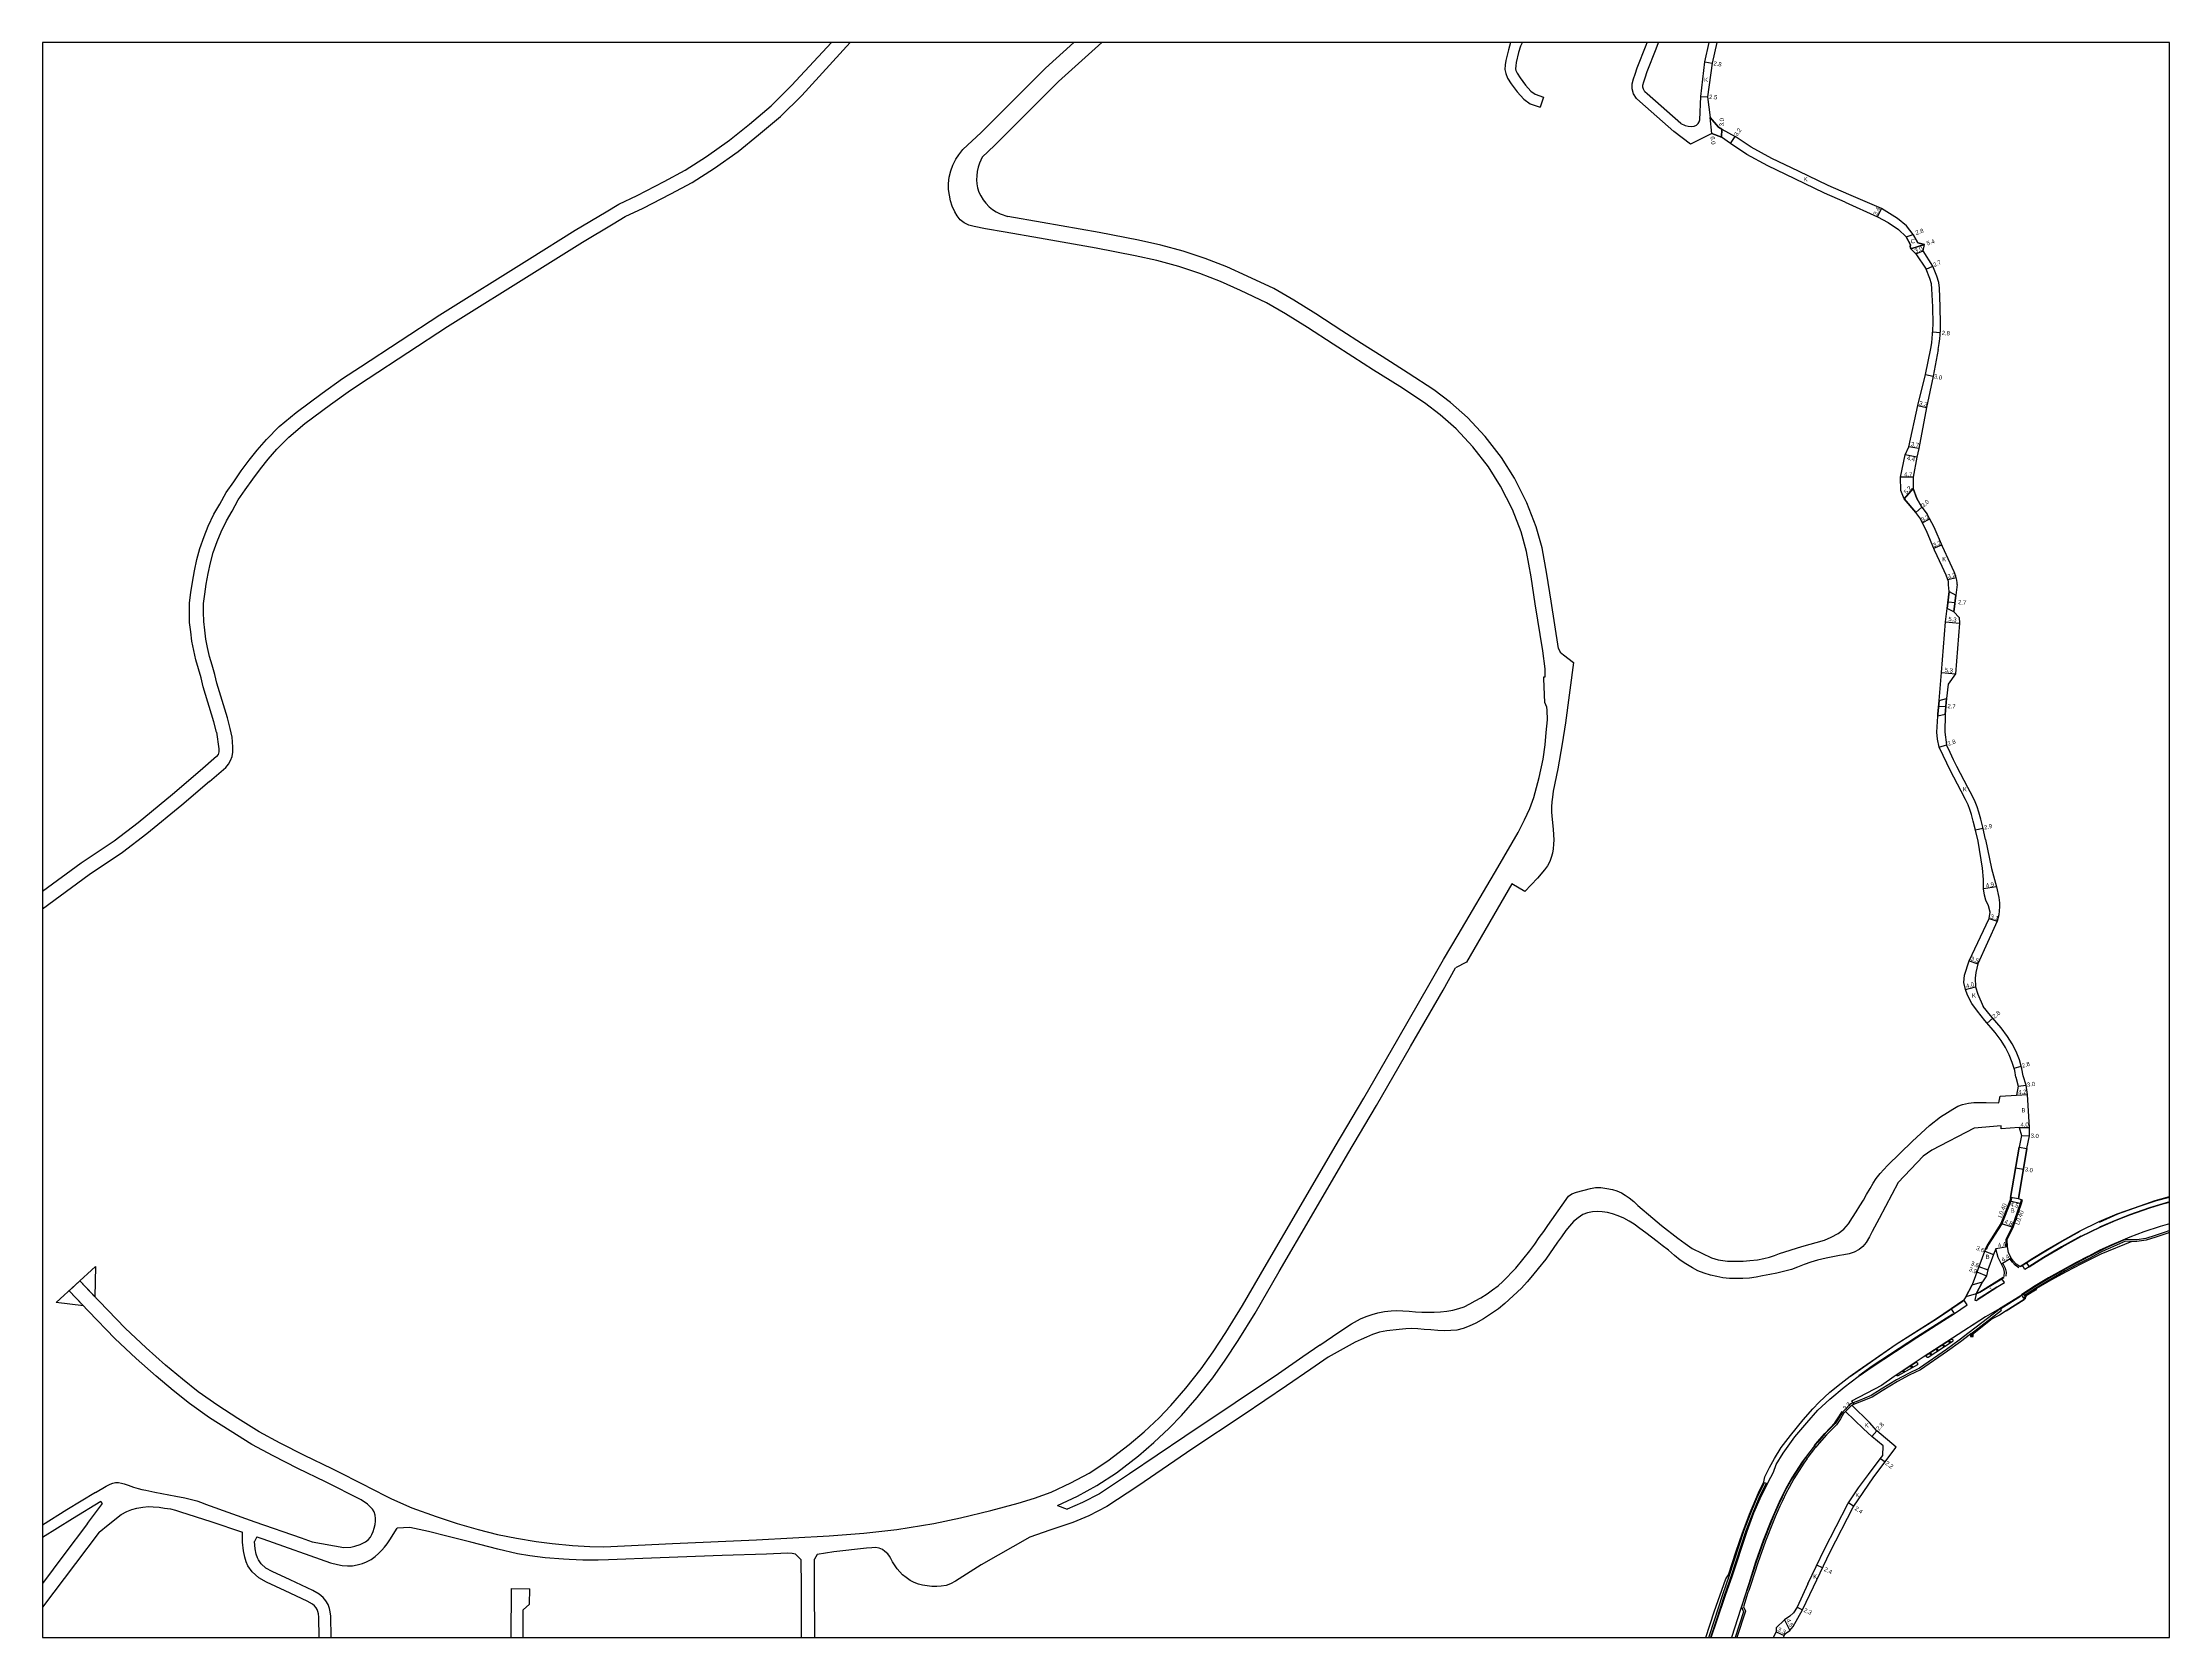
# Model space of a CAD drawing. Header units: metres. Extents: x 0 to 4000, y -99000 to -96000.
# Drawn here: x 800 to 1600, y -96600 to -96000 of the extents above; entities that cross this region are included whole.
import ezdxf

# ---------------------------------------------------------------- set-up
doc = ezdxf.new("R2010")
doc.units = ezdxf.units.M
doc.header["$LTSCALE"] = 2.5
for name, color, linetype in [('その他', 7, 'Continuous'), ('側溝・桝', 7, 'Continuous'), ('図郭', 7, 'Continuous'), ('幅員', 7, 'Continuous'), ('植栽', 7, 'Continuous'), ('歩道・分離帯・安全施設', 7, 'Continuous'), ('舗装', 7, 'Continuous'), ('道路', 7, 'Continuous')]:
    doc.layers.add(name, color=color, linetype=linetype)
doc.styles.get("Standard").update_dxf_attribs({"font": ''})
doc.styles.add('YOKO_DECO', font='')
doc.styles.get('Standard').set_extended_font_data('@MS PGothic')
doc.styles.get('YOKO_DECO').set_extended_font_data('MS PGothic')

# ---------------------------------------------------------------- blocks, each defined once
blk = doc.blocks.new('223900')
blk.add_lwpolyline([(-0.2, -0.4), (-0.4, -0.3), (-0.5, -0.3), (-0.5, -0.2), (-0.4, 0), (-0.5, 0.2), (-0.5, 0.3), (-0.4, 0.3), (-0.2, 0.4), (0, 0.5), (0, 0.5), (0, 0.5), (0.2, 0.4), (0.4, 0.3), (0.5, 0.3), (0.5, 0.2), (0.4, 0), (0.5, -0.2), (0.5, -0.3), (0.4, -0.3), (0.2, -0.4), (0, -0.5), (0, -0.5), (0, -0.5)], close=True)
blk = doc.blocks.new('910910')
blk.add_lwpolyline([(1, -1), (1, 1), (-1, 1), (-1, -1)], close=True)
for points in [[(-0.8, 0.8), (0.8, -0.8)], [(-0.8, -0.8), (0.8, 0.8)]]:
    blk.add_lwpolyline(points)

msp = doc.modelspace()

# ---------------------------------------------------------------- linework, layer by layer
at = {"layer": '側溝・桝'}
for points in [[(1540.55, -96434.92), (1540.34, -96435.86), (1536.97, -96444.43), (1531.74, -96452.59), (1531.19, -96453.91)], [(1538.64, -96453.01), (1538.56, -96450.24), (1540.8, -96445.6), (1543.96, -96436.62), (1544.36, -96435.39)], [(1540.16, -96434.84), (1540.55, -96434.92)], [(1600, -96446.9), (1598.78, -96447.35), (1594.61, -96448.75), (1591.12, -96449.85), (1587.67, -96450.44), (1583.4, -96450.35), (1577.56, -96452.85), (1575.88, -96453.59), (1573.94, -96454.58), (1569.54, -96456.86), (1564.99, -96459.2), (1560.51, -96461.61), (1554.67, -96464.98), (1549.64, -96467.93), (1545.12, -96470.8)], [(1530.82, -96453.76), (1531.19, -96453.91)], [(1539.04, -96453), (1538.64, -96453.01)], [(1585.83, -96451.04), (1583.52, -96450.95), (1577.8, -96453.39), (1576.13, -96454.12), (1574.22, -96455.11), (1569.81, -96457.39), (1565.27, -96459.73), (1560.8, -96462.13), (1554.97, -96465.49), (1549.95, -96468.44), (1545.44, -96471.3)], [(1525.16, -96485.85), (1536.77, -96476.9), (1536.34, -96476.34), (1524.72, -96485.29), (1520.93, -96488.19), (1516.11, -96491.71), (1505.95, -96498.66), (1501.82, -96500.64), (1497.32, -96503.1), (1491.6, -96506.6), (1487.81, -96509.03), (1482.98, -96510.95), (1480.07, -96512.12), (1477.78, -96514.49), (1477.02, -96515.24), (1475.81, -96517.24), (1474.31, -96519.49), (1470.45, -96523.33), (1467.7, -96526.5), (1466.44, -96527.92), (1465.95, -96528.54), (1463.46, -96531.82), (1463.12, -96532.29), (1461.94, -96534.07), (1458.17, -96540), (1456.33, -96543.21), (1455.22, -96545.25), (1453.78, -96548.36), (1452.79, -96550.31), (1451.06, -96554.32), (1450.29, -96556.3), (1447.37, -96563.57), (1444.5, -96571.72), (1441.87, -96579.85), (1441.1, -96582.11), (1440.82, -96582.92), (1439.08, -96588.53), (1439.75, -96590.3), (1436.6, -96600)], [(1480.49, -96512.67), (1478.2, -96515.04)], [(1426.74, -96600), (1428.87, -96593.45), (1432.04, -96583.81), (1434.47, -96576.62), (1440.01, -96559.69), (1442.64, -96552.88), (1444.92, -96547.4), (1447.71, -96541.66), (1448.3, -96541.97), (1445.55, -96547.6), (1443.27, -96553.08), (1440.64, -96559.9), (1435.1, -96576.83), (1432.68, -96584), (1429.46, -96593.66), (1427.35, -96600)]]:
    msp.add_lwpolyline(points, dxfattribs=at)
msp.add_lwpolyline([(1544.33, -96471.24), (1545.05, -96472.36), (1545.8, -96471.88), (1545.09, -96470.75)], close=True, dxfattribs=at)
at = {"layer": '図郭'}
msp.add_lwpolyline([(800, -96600), (1600, -96600), (1600, -96000), (800, -96000)], close=True, dxfattribs=at)
at = {"layer": '幅員'}
for points in [[(1425.24, -96007.27), (1428.01, -96007.74)], [(1423.71, -96020.31), (1426.2, -96020.49)], [(1427.89, -96034.22), (1427.27, -96028.23)], [(1431.45, -96035.54), (1431.6, -96032.59)], [(1434.9, -96038.01), (1436.67, -96035.34)], [(1490.15, -96065.52), (1491.64, -96062.47)], [(1500.93, -96073.09), (1503.56, -96072.19)], [(1502.75, -96077.66), (1507.87, -96075.93)], [(1504.62, -96079.47), (1507.41, -96078.35)], [(1508.55, -96085.32), (1510.95, -96084.08)], [(1513.77, -96109.16), (1510.97, -96108.98)], [(1508.24, -96124.83), (1511.17, -96125.47)], [(1505.37, -96136.57), (1508.6, -96137.25)], [(1504.94, -96155.93), (1500.62, -96155.08)], [(1505.67, -96152.66), (1502.02, -96152.04)], [(1503.59, -96163.56), (1498.89, -96163.52)], [(1503.66, -96167.76), (1500.23, -96171.6)], [(1503.66, -96167.76), (1505.01, -96171.48)], [(1504.55, -96176.78), (1506.82, -96174.82)], [(1507.04, -96180.72), (1509.87, -96179.23)], [(1511.4, -96190.26), (1514.34, -96189.01)], [(1516.65, -96202.03), (1519.76, -96201.27)], [(1516.71, -96210.35), (1519.37, -96210.67)], [(1515.73, -96217.96), (1521.01, -96218.41)], [(1514.3, -96237.05), (1519.58, -96237.47)], [(1513.21, -96249.6), (1515.9, -96249.84)], [(1513.44, -96265.09), (1516.08, -96264.14)], [(1527.03, -96296.13), (1529.86, -96295.49)], [(1534.89, -96317.62), (1530.05, -96318.37)], [(1532.23, -96329.54), (1535.18, -96330.48)], [(1524.66, -96345.41), (1527.94, -96346.63)], [(1523.23, -96356.26), (1527.09, -96355.19)], [(1531.4, -96368.85), (1533.52, -96367.01)], [(1541.54, -96385.89), (1544.23, -96385.12)], [(1542.41, -96396.02), (1546.6, -96395.69)], [(1543.06, -96392.61), (1546.04, -96392.23)], [(1543.41, -96408.2), (1547.41, -96408.21)], [(1544.35, -96411.11), (1547.35, -96411.28)], [(1542.11, -96423.36), (1545.07, -96423.86)], [(1539.95, -96435.74), (1544.34, -96436.75)], [(1541.17, -96445.76), (1536.62, -96444.24)], [(1530.5, -96454.62), (1533.87, -96455.88)], [(1539.04, -96453.01), (1534.71, -96453.79)], [(1527.56, -96462.51), (1531.18, -96463.96)], [(1528.31, -96460.49), (1531.68, -96461.75)], [(1540.51, -96457.28), (1536.77, -96459.6)], [(1478.2, -96515.04), (1480.49, -96512.67)], [(1488.07, -96524.35), (1489.92, -96522.24)], [(1491.29, -96532.66), (1493.06, -96533.97)], [(1481.23, -96550.75), (1479.24, -96549.4)], [(1469.55, -96573.84), (1467.39, -96572.8)], [(1459.92, -96588.63), (1462.03, -96589.55)], [(1452.09, -96597.83), (1455.08, -96599.23)], [(1455.23, -96593.32), (1457.27, -96597.33)]]:
    msp.add_lwpolyline(points, dxfattribs=at)
at = {"layer": '植栽'}
for points in [[(1517.7, -96487.86), (1517.88, -96487.79), (1518.05, -96487.78), (1518.2, -96487.82), (1518.35, -96487.92), (1518.46, -96488.04), (1518.52, -96488.19), (1518.53, -96488.36), (1518.49, -96488.52), (1518.43, -96488.64), (1518.3, -96488.77), (1509.3, -96494.65), (1509.14, -96494.67), (1508.99, -96494.65), (1508.85, -96494.59), (1508.74, -96494.5), (1508.65, -96494.39), (1508.59, -96494.26), (1508.57, -96494.12), (1508.59, -96493.97), (1508.64, -96493.83), (1508.71, -96493.73)], [(1497.38, -96501.37), (1497.4, -96501.28), (1497.44, -96501.19), (1497.5, -96501.12), (1504.48, -96496.52), (1504.67, -96496.49), (1504.82, -96496.51), (1504.95, -96496.55), (1505.06, -96496.63), (1505.17, -96496.74), (1505.24, -96496.86), (1505.28, -96497), (1505.29, -96497.14), (1505.26, -96497.27), (1505.17, -96497.39), (1497.79, -96501.53), (1497.69, -96501.57), (1497.58, -96501.57), (1497.49, -96501.53), (1497.42, -96501.47)]]:
    msp.add_lwpolyline(points, close=True, dxfattribs=at)
at = {"layer": '歩道・分離帯・安全施設'}
for points in [[(1546.14, -96458.92), (1547.18, -96460.62), (1552.76, -96457.07), (1559.66, -96453.05), (1566.65, -96449.1), (1573.89, -96445.62), (1579.97, -96443.07), (1585.14, -96441.06), (1592.6, -96438.39), (1597.45, -96436.91), (1600, -96436.24)], [(1600, -96436.24), (1597.45, -96436.91), (1592.6, -96438.39), (1585.14, -96441.06), (1579.97, -96443.07), (1573.89, -96445.62), (1566.65, -96449.1), (1559.66, -96453.05), (1552.76, -96457.07), (1547.18, -96460.62)], [(1600, -96434.43), (1594.66, -96435.92), (1588.96, -96437.75), (1580.46, -96440.8), (1573.61, -96443.85)], [(1600, -96436.17), (1597.46, -96436.83), (1592.54, -96438.33), (1584.96, -96441.01), (1579.91, -96442.99), (1573.73, -96445.6)], [(1600, -96444.41), (1596.46, -96445.43), (1590.36, -96447.38), (1585.13, -96449.36), (1583.35, -96450.11), (1577.46, -96452.63), (1575.77, -96453.37), (1573.83, -96454.36), (1569.43, -96456.65), (1564.88, -96458.99), (1560.4, -96461.4), (1554.55, -96464.77), (1549.52, -96467.72), (1544.44, -96470.95), (1543.89, -96471.56), (1536.1, -96476.42), (1530.85, -96479.38), (1518.4, -96487.4), (1507.42, -96494.57), (1496.43, -96501.83), (1491.7, -96505.18), (1480.45, -96511.09), (1481.43, -96512.3)], [(1600, -96444.41), (1596.46, -96445.43), (1590.36, -96447.38), (1585.13, -96449.36), (1583.35, -96450.11), (1577.46, -96452.63), (1575.77, -96453.37), (1573.83, -96454.36), (1569.43, -96456.65), (1564.88, -96458.99), (1560.4, -96461.4), (1554.55, -96464.77), (1549.52, -96467.72), (1544.44, -96470.95), (1543.89, -96471.56), (1536.1, -96476.42), (1530.85, -96479.38), (1518.4, -96487.4), (1507.42, -96494.57), (1496.43, -96501.83), (1491.7, -96505.18), (1480.45, -96511.09), (1480.99, -96511.76)], [(1566.29, -96447.33), (1559.77, -96450.93), (1554.1, -96454.24), (1548.14, -96457.92), (1544.16, -96460.43)], [(1566.7, -96449.06), (1559.34, -96453.09), (1552.59, -96457.1), (1547.11, -96460.6)], [(1537.3, -96459.33), (1538.21, -96461.13), (1538.53, -96462.57), (1538.44, -96464.07)], [(1543.39, -96460.89), (1542, -96460), (1540.94, -96458.83), (1540.03, -96457.65)], [(1547.18, -96460.62), (1545.63, -96461.56), (1544.6, -96459.85)], [(1569.31, -96456.7), (1564.88, -96458.99), (1560.4, -96461.4), (1557.86, -96462.86)], [(1527.27, -96470.75), (1526.78, -96473.05), (1527.24, -96473.23), (1535.48, -96468), (1537.99, -96466.5), (1536.89, -96465.04)], [(1527.27, -96470.75), (1526.78, -96473.05), (1527.24, -96473.23), (1535.48, -96468), (1537.99, -96466.5)], [(1527.45, -96470.57), (1528.66, -96469.99), (1537.43, -96464.51)], [(1535.02, -96468.26), (1527.77, -96472.87)], [(1535.46, -96467.99), (1536.76, -96467.21)], [(1536.55, -96476.23), (1543.93, -96471.63)], [(1537.99, -96466.5), (1536.89, -96465.04)], [(1554.55, -96464.77), (1549.52, -96467.72), (1544.44, -96470.95)], [(1427.57, -96600), (1429.75, -96593.73), (1433.02, -96584.05), (1435.58, -96577.03), (1441.17, -96560.03), (1443.73, -96553.13), (1446.1, -96547.76), (1449.1, -96541.57), (1451.12, -96537.79), (1452.09, -96534.98), (1454.65, -96530.67), (1459.08, -96524.58), (1463.59, -96519.2), (1467.77, -96514.52), (1472.21, -96510.37), (1477.61, -96505.83), (1482.95, -96501.83), (1488.61, -96497.89), (1504.95, -96487.15), (1519.17, -96478.1), (1517.87, -96476.26)], [(1427.57, -96600), (1429.75, -96593.73), (1433.02, -96584.05), (1435.58, -96577.03), (1441.17, -96560.03), (1443.73, -96553.13), (1446.1, -96547.76), (1449.1, -96541.57), (1451.12, -96537.79), (1452.09, -96534.98), (1454.65, -96530.67), (1459.08, -96524.58), (1463.59, -96519.2), (1467.77, -96514.52), (1472.21, -96510.37), (1477.61, -96505.83), (1482.95, -96501.83), (1488.61, -96497.89), (1504.95, -96487.15), (1519.17, -96478.1)], [(1479.98, -96501.73), (1497.21, -96489.71), (1512.39, -96480.1), (1522.36, -96473.38)], [(1518.55, -96478.39), (1504.81, -96487), (1488.22, -96497.92), (1483.19, -96501.56)], [(1519.17, -96478.1), (1523.92, -96474.87), (1522.66, -96473.01)], [(1530.85, -96479.38), (1525.73, -96482.68)], [(1545.41, -96472.97), (1538.61, -96477.22)], [(1477.61, -96505.83), (1482.95, -96501.83)], [(1496.43, -96501.83), (1491.7, -96505.18), (1480.45, -96511.09)], [(1454.65, -96530.67), (1459.08, -96524.58), (1463.59, -96519.2), (1467.77, -96514.52), (1472.21, -96510.37)], [(1466.97, -96528.36), (1466.43, -96527.81), (1467.6, -96526.39), (1470.37, -96523.24), (1474.15, -96519.31), (1475.63, -96517.03), (1476.84, -96515.03), (1477.48, -96515.77)], [(1466.48, -96527.87), (1466.43, -96527.81), (1467.6, -96526.39), (1470.37, -96523.24), (1474.15, -96519.31), (1475.63, -96517.03), (1476.84, -96515.03), (1477.02, -96515.24)], [(1463.68, -96532.69), (1463.07, -96532.25), (1461.83, -96533.98), (1458.02, -96539.91), (1456.18, -96543.12), (1455.07, -96545.18), (1453.6, -96548.27), (1452.64, -96550.24), (1450.9, -96554.25), (1450.02, -96556.19), (1447.13, -96563.48), (1444.35, -96571.67), (1441.79, -96579.78), (1441.01, -96582.07), (1440.75, -96582.9), (1438.78, -96589.12), (1435.33, -96600)], [(1463.12, -96532.29), (1463.07, -96532.25), (1461.83, -96533.98), (1458.02, -96539.91), (1456.18, -96543.12), (1455.07, -96545.18), (1453.6, -96548.27), (1452.64, -96550.24), (1450.9, -96554.25), (1450.02, -96556.19), (1447.13, -96563.48), (1444.35, -96571.67), (1441.79, -96579.78), (1441.01, -96582.07), (1440.75, -96582.9), (1438.78, -96589.12), (1435.33, -96600)], [(1431.66, -96588.06), (1433.02, -96584.05)], [(1438.78, -96589.12), (1435.33, -96600)], [(1427.57, -96600), (1429.75, -96593.73)]]:
    msp.add_lwpolyline(points, dxfattribs=at)
at = {"layer": '舗装'}
for points in [[(1500.93, -96073.09), (1503.56, -96072.19)], [(1502.75, -96077.66), (1507.87, -96075.93)], [(1543.06, -96392.61), (1546.04, -96392.23)]]:
    msp.add_lwpolyline(points, dxfattribs=at)
at = {"layer": '道路'}
for points in [[(865.46, -96259.46), (864.42, -96255.52), (860.44, -96242.39), (859.65, -96239.03), (858.71, -96235.65), (857.71, -96232.28), (856.86, -96228.66), (856.19, -96225.23), (855.75, -96221.66), (855.32, -96218.16), (855.22, -96214.35), (855.3, -96210.74), (855.74, -96206.84), (856.36, -96202.95), (857.1, -96198.72), (858.07, -96194.48), (859.13, -96190.29), (860.74, -96185.84), (862.31, -96181.94), (864.49, -96177.46), (866.66, -96173.63), (869.12, -96169.24), (871.89, -96165.23), (874.75, -96161.14), (877.73, -96157.1), (880.78, -96153.36), (884.2, -96149.33), (889.06, -96144.49), (895.34, -96139.2), (905.18, -96131.88), (912.84, -96126.43), (919.54, -96121.94), (949.49, -96102.41), (983.2, -96081.33), (1000.35, -96070.54), (1011.96, -96063.63), (1016.7, -96060.79), (1023.6, -96057.55), (1033.86, -96052.23), (1041.69, -96048.05), (1049.77, -96042.91), (1058.43, -96036.72), (1065.96, -96030.68), (1074.04, -96023.87), (1081.74, -96016.22), (1096.69, -96000)], [(870.58, -96258.1), (869.52, -96254.08), (865.56, -96241.02), (864.79, -96237.71), (863.8, -96234.19), (862.84, -96230.93), (862.05, -96227.55), (861.43, -96224.39), (861.01, -96221.02), (860.61, -96217.77), (860.52, -96214.34), (860.59, -96211.09), (860.99, -96207.55), (861.59, -96203.82), (862.3, -96199.77), (863.22, -96195.72), (864.21, -96191.84), (865.7, -96187.73), (867.16, -96184.09), (869.18, -96179.93), (871.28, -96176.24), (873.63, -96172.04), (876.24, -96168.25), (879.06, -96164.23), (881.92, -96160.35), (884.86, -96156.75), (888.1, -96152.92), (892.64, -96148.4), (898.63, -96143.35), (908.29, -96136.17), (915.85, -96130.79), (922.46, -96126.36), (952.34, -96106.88), (986.01, -96085.82), (1003.11, -96075.06), (1014.68, -96068.18), (1019.2, -96065.47), (1025.95, -96062.3), (1036.33, -96056.92), (1044.37, -96052.63), (1052.73, -96047.3), (1061.63, -96040.95), (1069.33, -96034.78), (1077.62, -96027.79), (1085.56, -96019.9), (1103.82, -96000)], [(1153.09, -96033.79), (1177.24, -96009.62), (1187.92, -96000)], [(1158.04, -96038.74), (1182.08, -96014.68), (1198.41, -96000)], [(1352.2, -96000), (1351.35, -96002.69), (1350.4, -96006.71), (1350.13, -96008.37), (1350.05, -96010.13), (1350.36, -96011.71), (1351.07, -96013.35), (1352.41, -96015.54), (1354.65, -96018.57), (1357.15, -96021.28), (1359.59, -96023.02), (1363.25, -96024.34)], [(1356.57, -96000), (1356.53, -96000.06), (1355.95, -96001.41), (1355.21, -96003.75), (1354.33, -96007.49), (1354.12, -96008.78), (1354.07, -96009.84), (1354.2, -96010.52), (1354.62, -96011.5), (1355.73, -96013.3), (1357.74, -96016.02), (1359.81, -96018.26), (1361.46, -96019.45), (1364.6, -96020.57)], [(1413.63, -96033.43), (1400.83, -96022.24), (1399.59, -96021.02), (1398.47, -96019.24), (1397.92, -96017.37), (1397.96, -96015.55), (1398.39, -96013.67), (1398.99, -96011.91), (1399.85, -96009.49), (1403.13, -96001.01), (1403.5, -96000)], [(1416.27, -96030.41), (1403.55, -96019.3), (1402.72, -96018.5), (1402.15, -96017.58), (1401.93, -96016.84), (1401.95, -96016.04), (1402.24, -96014.78), (1402.77, -96013.23), (1403.6, -96010.89), (1406.88, -96002.42), (1407.76, -96000)], [(1423.41, -96029.02), (1423.71, -96020.31), (1425.24, -96007.27), (1426.87, -96000)], [(1429.73, -96000), (1428.01, -96007.74), (1426.2, -96020.49), (1427.27, -96028.23), (1430.44, -96031.9), (1431.6, -96032.59), (1436.67, -96035.34)], [(1364.6, -96020.57), (1363.25, -96024.34)], [(1416.27, -96030.41), (1417.85, -96031.26), (1419.03, -96031.49), (1420.23, -96031.57), (1421.23, -96031.43), (1422.15, -96031.07), (1422.7, -96030.51), (1423.12, -96029.81), (1423.41, -96029.02)], [(1431.6, -96032.59), (1430.44, -96031.9), (1427.27, -96028.23)], [(1162.06, -96071.32), (1154.72, -96070.12), (1150.38, -96069.26), (1148.41, -96068.67), (1146.64, -96067.81), (1145.2, -96066.66), (1143.98, -96065.15), (1143.1, -96063.65), (1142.16, -96061.59), (1141.48, -96059.57), (1141.08, -96057.45), (1140.81, -96055.27), (1140.8, -96052.97), (1141.07, -96050.7), (1141.62, -96048.29), (1142.39, -96046.13), (1143.55, -96043.89), (1144.59, -96042.21), (1146.14, -96040.3), (1153.09, -96033.79)], [(1158.04, -96038.74), (1153.38, -96043.18), (1152.36, -96045.33), (1151.88, -96046.87), (1151.5, -96048.49), (1151.36, -96050.17), (1151.31, -96051.68), (1151.44, -96053.13), (1151.72, -96054.69), (1152.18, -96056.25), (1152.91, -96057.71), (1153.83, -96059.19), (1154.76, -96060.49), (1156.05, -96061.77), (1157.31, -96062.85), (1158.65, -96063.71), (1160.16, -96064.47), (1163.11, -96065.42)], [(1427.89, -96034.22), (1419.8, -96038.21), (1413.63, -96033.43)], [(1427.89, -96034.22), (1431.45, -96035.54)], [(1434.9, -96038.01), (1431.45, -96035.54), (1427.89, -96034.22)], [(1478.05, -96060.08), (1470.26, -96056.64), (1459.07, -96051.3), (1448.96, -96046.41), (1441, -96042.06), (1434.9, -96038.01)], [(1479.34, -96057.15), (1471.59, -96053.74), (1460.45, -96048.41), (1450.43, -96043.57), (1442.65, -96039.31), (1436.67, -96035.34)], [(1478.05, -96060.08), (1490.15, -96065.52), (1494.14, -96067.74), (1498.06, -96070.32), (1500.93, -96073.09), (1502.61, -96076.1), (1502.44, -96076.76), (1502.75, -96077.66), (1504.62, -96079.47), (1508.55, -96085.32)], [(1510.95, -96084.08), (1507.41, -96078.35), (1507.87, -96075.93), (1505.35, -96075.31), (1503.56, -96072.19), (1501.11, -96069.01), (1497.74, -96066.25), (1491.64, -96062.47), (1479.34, -96057.15)], [(1364.29, -96228.84), (1361.48, -96211.11), (1359.91, -96200.97), (1358.16, -96191.47), (1356.15, -96184.03), (1352.84, -96175.61), (1348.41, -96166.9), (1343.83, -96159.58), (1337.98, -96152.13), (1331.74, -96145.38), (1325.69, -96140.09), (1319.84, -96135.5), (1310.47, -96129.42), (1300.66, -96123.25), (1292.82, -96118.29), (1285.43, -96113.51), (1275.75, -96107.16), (1267.54, -96102.04), (1260.38, -96097.9), (1250.62, -96093.33), (1243.05, -96089.87), (1235.32, -96086.84), (1227.36, -96084.29), (1219.14, -96082.02), (1211.02, -96080.21), (1196.29, -96077.41), (1174.95, -96073.63), (1162.06, -96071.32)], [(1370.22, -96227.9), (1367.41, -96210.18), (1365.82, -96199.97), (1364.02, -96190.14), (1361.86, -96182.15), (1358.32, -96173.14), (1353.64, -96163.94), (1348.75, -96156.13), (1342.56, -96148.23), (1335.93, -96141.07), (1329.52, -96135.46), (1323.33, -96130.62), (1313.7, -96124.37), (1303.87, -96118.17), (1296.06, -96113.23), (1288.7, -96108.48), (1278.98, -96102.1), (1270.63, -96096.9), (1263.16, -96092.57), (1253.14, -96087.89), (1245.39, -96084.35), (1237.33, -96081.19), (1229.07, -96078.54), (1220.6, -96076.2), (1212.23, -96074.33), (1197.37, -96071.51), (1176.01, -96067.73), (1163.11, -96065.42)], [(1500.93, -96073.09), (1502.61, -96076.1), (1502.44, -96076.76), (1502.75, -96077.66)], [(1507.87, -96075.93), (1505.35, -96075.31), (1503.56, -96072.19)], [(1510.29, -96115.05), (1510.6, -96112.92), (1510.8, -96111.17), (1510.92, -96109.72), (1511.04, -96107.97), (1511.06, -96105.9), (1510.94, -96099.41), (1510.67, -96092.63), (1510.44, -96090.79), (1509.9, -96088.75), (1508.55, -96085.32)], [(1513.05, -96115.47), (1513.38, -96113.28), (1513.58, -96111.44), (1513.71, -96109.94), (1513.84, -96108.07), (1513.86, -96105.89), (1513.74, -96099.33), (1513.47, -96092.4), (1513.2, -96090.25), (1512.56, -96087.88), (1510.95, -96084.08)], [(1506.06, -96178.86), (1504.55, -96176.78), (1500.23, -96171.6), (1498.99, -96168.5), (1498.89, -96163.52), (1500.62, -96155.08), (1502.02, -96152.04), (1505.37, -96136.57), (1508.24, -96124.83), (1510.29, -96115.05)], [(1513.05, -96115.47), (1511.17, -96125.47), (1508.6, -96137.25), (1505.67, -96152.66), (1504.94, -96155.93), (1503.59, -96163.56), (1503.66, -96167.76), (1505.01, -96171.48), (1506.82, -96174.82), (1508.89, -96177.37)], [(1506.82, -96174.82), (1505.01, -96171.48), (1503.66, -96167.76)], [(1500.23, -96171.6), (1504.55, -96176.78)], [(1516.95, -96203.97), (1516.93, -96203.51), (1516.84, -96202.8), (1516.57, -96201.69), (1516.02, -96200.31), (1514.57, -96197.14), (1511.68, -96190.93), (1508.58, -96183.66), (1506.06, -96178.86)], [(1520.15, -96203.85), (1520.13, -96203.24), (1519.99, -96202.2), (1519.62, -96200.72), (1518.96, -96199.06), (1517.48, -96195.8), (1514.6, -96189.63), (1511.48, -96182.29), (1508.89, -96177.37)], [(1513.44, -96265.09), (1512.75, -96262.01), (1512.54, -96259.45), (1512.87, -96253.45), (1512.94, -96252.61), (1513.41, -96247.48), (1514.3, -96237.05), (1515.73, -96217.96), (1516.4, -96212.86), (1517.16, -96206.56), (1516.95, -96203.97)], [(1520.15, -96203.85), (1519.7, -96207.93), (1518.94, -96214.22), (1520.96, -96216.36), (1521.01, -96218.41), (1519.58, -96237.47), (1516.82, -96241.33), (1516.18, -96246.8), (1515.64, -96252.77), (1515.45, -96259.43), (1516.08, -96264.14)], [(1517.16, -96206.56), (1516.4, -96212.86)], [(1518.94, -96214.22), (1519.7, -96207.93)], [(1370.22, -96227.9), (1370.82, -96229.3), (1372.14, -96230.35), (1375.84, -96233.19), (1372.88, -96255.92), (1371.61, -96263.83), (1369.98, -96273.18), (1368.21, -96281.57), (1367.88, -96283.86), (1367.66, -96285.68), (1367.52, -96287.55), (1367.53, -96289.42), (1367.66, -96291.05), (1368.15, -96295.96), (1368.33, -96298.08), (1368.42, -96299.93), (1368.36, -96301.56), (1368.21, -96303.34), (1367.95, -96304.94), (1367.47, -96306.59), (1366.91, -96308.04), (1366.07, -96309.67), (1364.91, -96311.19), (1362.29, -96314.35), (1357.56, -96319.41), (1352.68, -96316.55), (1335.6, -96346), (1331.52, -96348.13)], [(1365.06, -96248.23), (1364.68, -96239.35), (1364.62, -96238.63), (1365.15, -96238.64), (1365.21, -96235.67), (1364.29, -96228.84)], [(1513.41, -96247.48), (1512.94, -96252.61), (1512.87, -96253.45)], [(1515.64, -96252.77), (1516.18, -96246.8)], [(1326.94, -96344.99), (1332.47, -96335.72), (1347.35, -96310.32), (1355.01, -96297.14), (1357.44, -96292.43), (1359.36, -96288.15), (1360.87, -96284.03), (1362.93, -96276.54), (1364.43, -96269.57), (1365.15, -96264.26), (1365.61, -96259.57), (1366.02, -96254.74), (1365.99, -96251.19), (1365.75, -96250.04), (1365.06, -96248.23)], [(865.46, -96259.46), (866.3, -96265.72), (866.35, -96266.79), (866.06, -96267.88), (865.44, -96268.62), (859.32, -96273.99)], [(862.75, -96278.02), (868.91, -96272.72), (869.93, -96271.49), (870.75, -96270.11), (871.37, -96268.64), (871.58, -96266.92), (871.62, -96265.04), (871.48, -96263.06), (871.27, -96261.28), (870.58, -96258.1)], [(1517.57, -96273.7), (1516.22, -96271.09), (1514.89, -96268.24), (1513.44, -96265.09)], [(1520.06, -96272.41), (1518.74, -96269.86), (1517.46, -96267.12), (1516.08, -96264.14)], [(859.32, -96273.99), (848.94, -96282.84), (835.97, -96293.53), (827, -96300.4), (814.52, -96308.71), (800, -96319.43)], [(862.75, -96278.02), (852.34, -96286.9), (839.27, -96297.68), (830.09, -96304.71), (817.56, -96313.05), (800, -96326.04)], [(1528, -96300.39), (1526.96, -96295.81), (1526.23, -96292.86), (1525.54, -96290.35), (1524.94, -96288.51), (1524.27, -96286.78), (1523.31, -96284.8), (1521.67, -96281.66), (1517.57, -96273.7)], [(1530.83, -96299.75), (1529.78, -96295.15), (1529.04, -96292.13), (1528.32, -96289.51), (1527.67, -96287.54), (1526.93, -96285.62), (1525.89, -96283.49), (1524.22, -96280.29), (1520.06, -96272.41)], [(1527.74, -96364.41), (1525.67, -96361.55), (1524.07, -96358.34), (1523.23, -96356.26), (1522.71, -96353.56), (1522.85, -96350.82), (1524.66, -96345.41), (1532.23, -96329.54), (1532.52, -96327.19), (1531.89, -96324.79), (1530.97, -96322.6), (1530.38, -96320.74), (1530.05, -96318.37), (1530.03, -96314.81), (1529.65, -96310.63), (1528, -96300.39)], [(1530.83, -96299.75), (1533.11, -96310.73), (1534.89, -96317.62), (1535.78, -96321.62), (1536.04, -96323.68), (1536.06, -96325.17), (1536, -96326.67), (1535.82, -96328.11), (1535.18, -96330.48), (1527.94, -96346.63), (1527.11, -96349.85), (1526.9, -96351.92), (1527.09, -96355.19), (1527.98, -96357.99), (1529.92, -96362.64)], [(1179.41, -96545.33), (1186.79, -96541.87), (1193.69, -96538.15), (1200.73, -96533.54), (1208.74, -96527.35), (1214.32, -96522.59), (1219.95, -96517.4), (1224.35, -96512.77), (1230.01, -96506.22), (1235.74, -96498.97), (1240.32, -96492.53), (1245.11, -96485.32), (1251.32, -96475.14), (1260.36, -96459.61), (1272.53, -96438.72), (1286.2, -96415.28), (1296.98, -96397.12), (1309.77, -96374.95), (1321.99, -96353.73), (1326.94, -96344.99)], [(1181.75, -96550.31), (1189.26, -96546.79), (1196.51, -96542.88), (1203.93, -96538.02), (1212.2, -96531.62), (1217.96, -96526.71), (1223.81, -96521.32), (1228.42, -96516.46), (1234.25, -96509.73), (1240.14, -96502.28), (1244.86, -96495.64), (1249.75, -96488.27), (1256.05, -96477.96), (1265.11, -96462.37), (1277.28, -96441.49), (1290.95, -96418.07), (1301.73, -96399.9), (1314.53, -96377.69), (1326.77, -96356.46), (1331.52, -96348.13)], [(1542.25, -96389.24), (1541.78, -96386.73), (1540.89, -96383.64), (1539.74, -96380.76), (1538.37, -96378.01), (1536.72, -96375.46), (1534.5, -96372.44), (1530.53, -96367.84), (1527.74, -96364.41)], [(1545, -96388.73), (1544.5, -96386.09), (1543.55, -96382.73), (1542.3, -96379.61), (1540.81, -96376.62), (1539.03, -96373.87), (1536.69, -96370.69), (1532.67, -96366.04), (1529.92, -96362.64)], [(1543.71, -96460.39), (1542.39, -96459.54), (1541.4, -96458.45), (1540.51, -96457.28), (1539.42, -96455.21), (1539.04, -96453.01), (1538.96, -96450.32), (1541.17, -96445.76), (1544.34, -96436.75), (1544.73, -96435.52), (1544.36, -96435.39), (1543.19, -96434.99), (1546.37, -96416.11), (1546.38, -96416.06), (1547.35, -96411.28), (1547.41, -96408.21), (1546.6, -96395.69), (1546.04, -96392.23), (1545, -96388.73)], [(1542.25, -96389.24), (1543.06, -96392.61), (1542.41, -96396.02)], [(1280.39, -96490.08), (1287.58, -96485.17), (1292.3, -96482.01), (1295.75, -96480.12), (1297.84, -96479.27), (1300.12, -96478.45), (1302.29, -96477.85), (1304.77, -96477.42), (1307.25, -96477.15), (1309.44, -96477.02), (1311.65, -96477.08), (1314.04, -96477.23), (1316.43, -96477.46), (1318.78, -96477.61), (1321.22, -96477.66), (1323.41, -96477.66), (1325.87, -96477.5), (1328.23, -96477.27), (1330.46, -96476.9), (1332.65, -96476.3), (1334.7, -96475.56), (1336.81, -96474.53), (1338.84, -96473.36), (1341.02, -96472.2), (1343.31, -96470.71), (1345.4, -96469.23), (1347.5, -96467.68), (1349.31, -96466.05), (1354.2, -96461.02), (1359.36, -96454.58), (1361.32, -96452.01), (1362.98, -96449.57), (1364.62, -96447.31), (1366.16, -96444.98), (1371.57, -96437.41), (1373.97, -96433.93), (1375.23, -96433.06), (1376.93, -96432.44), (1382.21, -96431.08), (1384.17, -96430.74), (1386.18, -96430.78), (1388.34, -96431.04), (1390.48, -96431.48), (1392.2, -96431.98), (1393.86, -96432.77), (1395.26, -96433.64), (1396.79, -96434.6), (1398.48, -96436.04), (1400.07, -96437.44), (1405.62, -96442.24), (1408.9, -96444.98), (1415.07, -96449.79), (1417.9, -96451.84), (1420.51, -96453.64), (1427.73, -96457.15), (1430.28, -96457.93), (1433.74, -96458.41), (1437.13, -96458.48), (1439.62, -96458.43), (1442.2, -96458.25), (1445.01, -96457.93), (1447.39, -96457.47), (1449.57, -96456.91), (1451.46, -96456.26), (1453.33, -96455.54), (1461.78, -96452.86), (1470.28, -96450.49), (1472.81, -96449.41), (1475.33, -96448.03), (1477.51, -96446.45), (1479.27, -96444.4), (1480.84, -96442.02), (1482.12, -96439.85), (1483.55, -96437.57), (1484.88, -96435.45), (1486.09, -96433.37), (1487.42, -96431.05), (1488.52, -96429.11), (1489.74, -96427.31), (1491.23, -96425.41), (1493.96, -96422.43), (1503.35, -96413.35), (1509.73, -96407.38), (1513.83, -96404.18), (1516.48, -96402.45), (1518.49, -96401.23), (1520.4, -96400.16), (1522.21, -96399.51), (1524.45, -96399), (1526.44, -96398.8), (1528.76, -96398.72), (1531.1, -96398.72), (1535.84, -96398.85), (1536.3, -96396.37), (1542.41, -96396.02)], [(1543.41, -96408.2), (1536.75, -96408.69), (1536.72, -96407.5), (1526.49, -96408.38), (1510.58, -96416.62), (1507.39, -96418.95), (1497.94, -96428.88), (1490.84, -96442.36), (1488.23, -96447.33), (1487.22, -96449.3), (1485.91, -96451.39), (1484.69, -96452.86), (1483.34, -96454.06), (1481.44, -96455.11), (1479.55, -96455.65), (1477.54, -96456), (1475.9, -96456.28), (1470.83, -96457.31), (1467.65, -96458.07), (1465.08, -96458.81), (1462.54, -96459.71), (1460.1, -96460.69), (1457.79, -96461.58), (1455.38, -96462.2), (1452.28, -96462.95), (1449.71, -96463.46), (1446.89, -96464), (1444.5, -96464.48), (1442.1, -96464.83), (1439.49, -96465.01), (1436.91, -96465.01), (1434.57, -96464.95), (1432.04, -96464.66), (1429.76, -96464.23), (1427.4, -96463.72), (1424.93, -96462.95), (1422.62, -96462.08), (1420.57, -96460.98), (1418.08, -96459.41), (1415.93, -96458.02), (1413.82, -96456.28), (1411.55, -96454.35), (1409.22, -96452.51), (1407.27, -96451.02), (1405.22, -96449.39), (1403.08, -96447.74), (1400.8, -96446.19), (1398.69, -96444.58), (1396.84, -96443.39), (1394.82, -96442.25), (1392.67, -96441.36), (1390.51, -96440.65), (1388.62, -96440.15), (1386.66, -96439.85), (1384.71, -96439.81), (1382.94, -96439.85), (1381.06, -96440.2), (1379.38, -96440.87), (1377.55, -96442.08), (1375.9, -96443.55), (1374.35, -96445.24), (1372.94, -96446.96), (1371.36, -96449.25), (1369.87, -96451.34), (1365.4, -96457.64), (1362.51, -96461.25), (1360.44, -96463.86), (1358.42, -96466.24), (1356.27, -96468.55), (1349.99, -96474.39), (1347.58, -96476.35), (1345.05, -96478.11), (1341.93, -96480.13), (1339.15, -96481.73), (1336.63, -96482.93), (1334.39, -96483.83), (1331.95, -96484.4), (1329.7, -96484.57), (1327.33, -96484.62), (1324.86, -96484.49), (1322.24, -96484.3), (1319.66, -96484.09), (1317.32, -96483.88), (1314.97, -96483.79), (1312.74, -96483.95), (1310.3, -96484.15), (1305.62, -96484.61), (1302.9, -96485.18), (1300.3, -96486.05), (1298.03, -96486.97), (1295.94, -96487.85), (1293.66, -96488.95), (1283.51, -96494.61)], [(1543.41, -96408.2), (1544.35, -96411.11), (1543.42, -96415.56), (1540.23, -96434.49), (1539.95, -96435.74), (1536.62, -96444.24), (1531.38, -96452.4)], [(1543.42, -96415.56), (1540.23, -96434.49)], [(1543.19, -96434.99), (1546.37, -96416.11), (1546.38, -96416.06)], [(1543.71, -96460.39), (1546.14, -96458.92), (1548.03, -96457.74), (1554.02, -96454.06), (1559.67, -96450.75), (1566.14, -96447.14), (1573.59, -96443.56), (1580.39, -96440.62), (1588.96, -96437.59), (1594.6, -96435.67), (1600, -96434.05)], [(1599.01, -96447.97), (1594.82, -96449.39), (1591.27, -96450.51), (1587.7, -96451.06), (1585.83, -96451.04), (1574.17, -96455.75), (1570.63, -96457.54)], [(1600, -96447.61), (1599.01, -96447.97)], [(1531.38, -96452.4), (1530.82, -96453.76), (1525.77, -96467.3), (1523.42, -96471.82), (1522.66, -96473.01)], [(1534.71, -96453.79), (1533.87, -96455.88), (1531.68, -96461.75), (1531.18, -96463.96), (1529.62, -96466.23), (1527.27, -96470.75)], [(1537.84, -96464.03), (1537.93, -96462.62), (1537.64, -96461.34), (1536.77, -96459.6), (1535.59, -96457.02), (1534.71, -96453.79)], [(810.04, -96469.62), (815.42, -96475.27), (805.11, -96474), (819.89, -96460.48), (819.71, -96471.8), (814.07, -96465.88)], [(1570.63, -96457.54), (1566.87, -96459.49), (1561.1, -96462.47), (1555.37, -96465.56), (1549.94, -96468.69)], [(814.07, -96465.88), (810.04, -96469.62)], [(919.9, -96548.28), (906.46, -96541.45), (896.07, -96536.43), (886.8, -96531.73), (878.77, -96527.43), (870.57, -96522.29), (862.82, -96517.36), (855.25, -96512.02), (849.19, -96507.09), (842.68, -96501.7), (835.22, -96495.08), (827.18, -96487.56), (817.28, -96477.24), (810.04, -96469.62)], [(922.4, -96543.38), (908.9, -96536.52), (898.5, -96531.5), (889.34, -96526.86), (881.53, -96522.67), (873.51, -96517.64), (865.88, -96512.79), (858.58, -96507.64), (852.68, -96502.84), (846.26, -96497.52), (838.92, -96491.01), (831.05, -96483.65), (821.26, -96473.44), (814.07, -96465.88)], [(1525.77, -96467.3), (1523.42, -96471.82)], [(1527.27, -96470.75), (1528.71, -96470.08), (1536.89, -96465.04), (1537.7, -96464.54), (1537.84, -96464.03)], [(1527.27, -96470.75), (1529.62, -96466.23)], [(1549.94, -96468.69), (1549.66, -96469.32), (1546.11, -96471.52), (1545.83, -96471.88), (1545.77, -96472.67)], [(1425.62, -96600), (1428.75, -96590.33), (1433.12, -96577.88), (1434.14, -96576.5), (1436.87, -96567.89), (1439.39, -96560.68), (1442.04, -96553.6), (1445.45, -96545.56), (1447.48, -96541.5), (1447.8, -96539.56), (1448.59, -96538.09), (1448.8, -96537.52), (1449.56, -96536.09), (1451.45, -96532.64), (1454.01, -96528.54), (1457.4, -96524.01), (1462.25, -96518.14), (1465.92, -96513.97), (1468.26, -96511.48), (1472.3, -96507.75), (1476.47, -96504.34), (1479.91, -96501.74), (1482.95, -96499.56), (1497.17, -96489.62), (1512.35, -96480.01), (1517.87, -96476.26)], [(1517.87, -96476.26), (1522.66, -96473.01)], [(1538.58, -96477.17), (1536.13, -96478.74), (1533.37, -96480.13), (1525.27, -96486.54), (1525.16, -96485.85)], [(1545.77, -96472.67), (1538.58, -96477.17)], [(1525.16, -96485.85), (1521.35, -96488.76), (1516.52, -96492.29), (1506.3, -96499.28)], [(1280.39, -96490.08), (1273.98, -96494.49), (1264.82, -96500.79), (1248.57, -96511.74), (1229.6, -96524.41), (1208.89, -96538.5), (1197.53, -96545.95), (1191.15, -96549.26), (1185.37, -96551.72)], [(1283.51, -96494.61), (1277.1, -96499.02), (1267.92, -96505.34), (1251.64, -96516.31), (1232.68, -96528.97), (1211.95, -96543.08), (1200.31, -96550.7), (1193.5, -96554.24), (1187.52, -96556.78)], [(1506.3, -96499.28), (1502.14, -96501.28), (1497.68, -96503.72), (1491.98, -96507.2), (1488.21, -96509.62), (1483.4, -96511.52), (1480.49, -96512.67)], [(1478.2, -96515.04), (1477.43, -96515.8), (1476.27, -96517.76), (1474.78, -96519.99), (1470.96, -96523.8), (1468.22, -96526.96), (1466.97, -96528.36), (1466.5, -96528.97), (1464.02, -96532.23), (1463.68, -96532.69), (1462.52, -96534.44), (1458.76, -96540.35), (1456.93, -96543.54), (1455.84, -96545.56), (1454.41, -96548.66), (1453.42, -96550.6), (1451.7, -96554.58), (1450.93, -96556.55), (1448.02, -96563.81), (1445.15, -96571.94), (1442.53, -96580.07), (1441.75, -96582.34), (1441.47, -96583.14), (1439.82, -96588.5), (1440.49, -96590.08), (1437.27, -96600)], [(1478.2, -96515.04), (1484.88, -96521.52)], [(1480.49, -96512.67), (1487.18, -96519.15)], [(1497.22, -96528.35), (1489.92, -96522.24), (1487.18, -96519.15)], [(1492.3, -96527.88), (1488.07, -96524.35), (1484.88, -96521.52)], [(1492.13, -96531.53), (1492.3, -96527.88)], [(1486.76, -96538.66), (1491.21, -96532.76), (1492.13, -96531.53)], [(1488.51, -96539.98), (1492.98, -96534.08), (1497.22, -96528.35)], [(819.88, -96545.42), (823.98, -96543.07), (825.38, -96542.38), (826.43, -96541.97), (827.41, -96541.65), (828.54, -96541.67), (829.65, -96541.91), (830.66, -96542.26), (832.16, -96542.73), (834.18, -96543.41), (835.95, -96543.91), (837.38, -96544.29), (838.82, -96544.64), (842.27, -96545.31), (850.12, -96546.85), (853.58, -96547.44), (855.97, -96548.07), (858.05, -96548.66), (859.76, -96549.23), (861.34, -96549.82), (879.82, -96556.51), (897.28, -96562.57), (901.44, -96564.03), (913.35, -96566.18), (915.98, -96566.01), (917.44, -96565.67), (919.53, -96565.01), (921.43, -96564.01), (922.52, -96563.21), (923.32, -96562.27), (923.9, -96561.26), (924.38, -96560.11), (924.79, -96558.93), (925.05, -96557.55), (925.21, -96556.31), (925.26, -96555.25), (925.1, -96554), (924.68, -96552.79), (924.09, -96551.73), (923.26, -96550.86), (922.21, -96549.82), (919.9, -96548.28)], [(922.4, -96543.38), (931.25, -96547.9), (938.95, -96551.18), (948.02, -96554.5), (956.01, -96557.15), (963.82, -96559.41), (971.18, -96561.29), (978.24, -96562.66), (985.61, -96563.94), (991.68, -96564.69), (999.33, -96565.35), (1005.83, -96565.72), (1011.17, -96565.85), (1018.89, -96565.5), (1036.9, -96564.71), (1068.57, -96563.27), (1095.9, -96561.8), (1108.88, -96560.82), (1121.27, -96559.38), (1135.26, -96557.13), (1145.24, -96555.03), (1156.7, -96552.25), (1166.91, -96549.44), (1173.07, -96547.6), (1179.41, -96545.33)], [(1464, -96579.87), (1470.28, -96566.76), (1479, -96549.76), (1483.06, -96543.76), (1486.76, -96538.66)], [(1466.16, -96580.91), (1472.43, -96567.82), (1481.07, -96550.99), (1485.04, -96545.12), (1488.51, -96539.98)], [(819.88, -96545.42), (809.2, -96551.98), (800, -96557.7)], [(821.98, -96548.83), (811.3, -96555.39), (800, -96562.45)], [(816.95, -96557.09), (822.51, -96549.62), (821.98, -96548.83)], [(821.33, -96560.42), (824.69, -96557.62), (829.59, -96553.79), (831.68, -96552.65), (833.6, -96551.84), (835.5, -96551.33), (837.69, -96551), (839.8, -96550.79), (841.67, -96550.83), (843.89, -96551.03), (845.87, -96551.31), (848.11, -96551.65), (849.95, -96552.1), (851.88, -96552.68), (863.35, -96556.41), (875.15, -96560.35)], [(1181.75, -96550.31), (1185.37, -96551.72)], [(816.95, -96557.09), (808.02, -96568.86), (800, -96579.66)], [(880.6, -96562.17), (882.83, -96562.91), (908.29, -96571.93), (910.9, -96572.6), (912.75, -96572.95), (914.74, -96573.06), (916.61, -96572.99), (918.32, -96572.73), (920.32, -96572.2), (921.87, -96571.56), (923.59, -96570.62), (925.17, -96569.5), (926.4, -96568.45), (927.66, -96567.2), (928.63, -96566.09), (929.61, -96564.77), (930.62, -96563.31), (933.37, -96558.88)], [(1085.37, -96570.8), (1083.18, -96568.68), (1081.93, -96568.36), (1080.38, -96568.32), (1072.3, -96568.63), (1055.62, -96569.13), (1032.26, -96570.02), (1012.93, -96570.82), (1008.94, -96570.86), (1005.72, -96570.9), (1003.22, -96570.87), (1000.69, -96570.78), (998.04, -96570.69), (995.91, -96570.57), (989.11, -96570.07), (983.27, -96569.24), (978.65, -96568.49), (971.24, -96566.82), (961.08, -96564.09), (952.08, -96561.84), (945.18, -96560.13), (938.14, -96558.62), (933.37, -96558.88)], [(1187.52, -96556.78), (1178.82, -96559.64), (1171.36, -96562.32), (1153.07, -96572.72), (1143.37, -96578.85), (1141.54, -96579.84), (1139.86, -96580.4), (1137.99, -96580.73), (1136.34, -96580.83), (1134.5, -96580.77), (1132.79, -96580.6), (1131.04, -96580.31), (1129.44, -96579.95), (1127.9, -96579.38), (1126.36, -96578.56), (1124.8, -96577.46), (1123.52, -96576.41), (1122.43, -96575.37), (1121.51, -96574.21), (1120.4, -96572.67), (1119.73, -96571.5), (1119.07, -96570.29), (1118.62, -96569.42), (1117.9, -96568.48), (1116.86, -96567.6), (1115.92, -96566.94), (1114.66, -96566.42), (1113.28, -96566.21), (1111.96, -96566.24), (1109.94, -96566.38), (1097.67, -96567.84), (1091.4, -96568.84)], [(821.33, -96560.42), (812.42, -96572.16), (800, -96588.58)], [(904.04, -96600), (903.91, -96592.35), (903.75, -96591.13), (903.56, -96590.29), (903.27, -96589.47), (902.88, -96588.8), (902.35, -96588.16), (901.51, -96587.48), (899.54, -96586.34), (891.27, -96582.41), (884.28, -96579.19), (881.36, -96577.53), (878.9, -96575.27), (877.24, -96573.04), (876.63, -96571.54), (876.05, -96569.74), (875.58, -96567.4), (875.19, -96564.16), (875.15, -96560.35)], [(880.6, -96562.17), (879.68, -96563.87)], [(908.54, -96600), (908.4, -96592.02), (908.19, -96590.34), (907.89, -96589.04), (907.38, -96587.58), (906.58, -96586.2), (905.52, -96584.93), (904.07, -96583.76), (901.64, -96582.36), (893.18, -96578.33), (886.33, -96575.18), (884.02, -96573.87), (882.25, -96572.25), (881.19, -96570.81), (880.86, -96570), (880.41, -96568.61), (880.03, -96566.68), (879.68, -96563.87)], [(1085.44, -96600), (1085.42, -96580.65), (1085.37, -96570.8)], [(1091.4, -96568.84), (1090.36, -96570.57)], [(1090.44, -96600), (1090.42, -96580.63), (1090.36, -96570.57)], [(976.27, -96600), (976.35, -96581.64)], [(976.35, -96581.64), (983.26, -96581.68)], [(980.82, -96589.62), (983.12, -96587.5), (983.26, -96581.68)], [(1464, -96579.87), (1459.92, -96588.63), (1458.53, -96590.7), (1457.19, -96591.93), (1455.23, -96593.32), (1452.02, -96596.4), (1452.09, -96597.83)], [(1455.08, -96599.23), (1455.62, -96598.49), (1457.27, -96597.33), (1458.49, -96595.89), (1462.03, -96589.55), (1466.16, -96580.91)], [(980.77, -96600), (980.82, -96589.62)], [(1452.09, -96597.83), (1450.98, -96600)], [(1455.08, -96599.23), (1454.68, -96600)]]:
    msp.add_lwpolyline(points, dxfattribs=at)
for points in [[(1427.27, -96028.23), (1430.44, -96031.9), (1431.6, -96032.59), (1431.45, -96035.54), (1427.89, -96034.22)], [(1503.56, -96072.19), (1505.35, -96075.31), (1507.87, -96075.93), (1502.75, -96077.66), (1502.44, -96076.76), (1502.61, -96076.1), (1500.93, -96073.09)], [(1500.23, -96171.6), (1503.66, -96167.76), (1505.01, -96171.48), (1506.82, -96174.82), (1504.55, -96176.78)], [(1519.7, -96207.93), (1518.94, -96214.22), (1516.4, -96212.86), (1517.16, -96206.56)], [(1513.41, -96247.48), (1516.18, -96246.8), (1515.64, -96252.77), (1512.87, -96253.45), (1512.94, -96252.61)], [(1546.38, -96416.06), (1546.37, -96416.11), (1543.19, -96434.99), (1540.23, -96434.49), (1543.42, -96415.56)], [(1525.77, -96467.3), (1529.62, -96466.23), (1527.27, -96470.75), (1523.42, -96471.82)]]:
    msp.add_lwpolyline(points, close=True, dxfattribs=at)

# ---------------------------------------------------------------- block references
at = {"layer": 'その他', "xscale": 0.5, "yscale": 0.5, "zscale": 0.5}
msp.add_blockref('910910', (1525.69, -96486.33, 144.93), dxfattribs=at)
at = {"layer": '植栽', "xscale": 0.5, "yscale": 0.5, "zscale": 0.5}
for p in [(1510.21, -96493.41, 143.56), (1512.65, -96491.82, 143.77), (1515.04, -96490.26, 143.98), (1517.3, -96488.78, 144.18), (1500.04, -96499.91, 142.8), (1503.03, -96498.13, 143.17)]:
    msp.add_blockref('223900', p, dxfattribs=at)

# ---------------------------------------------------------------- texts
at = {"layer": '側溝・桝'}
for rotation, p in [(68.55268, (1536.86, -96442.25)), (70.60602, (1543.4, -96444.92))]:
    msp.add_text('L0.40', height=1.6, rotation=rotation, dxfattribs=at).set_placement(p)
at = {"layer": '幅員'}
for s, rotation, p in [('2.8', 350.39718, (1428.39, -96008.56)), ('2.5', 355.70666, (1426.82, -96021.18)), ('3.0', 87.09561, (1432.31, -96031.55)), ('6.0', 275.87349, (1427.37, -96035.38)), ('3.2', 56.41855, (1437.42, -96035.43)), ('3.4', 63.94358, (1489.92, -96065.19)), ('2.8', 18.88024, (1504.77, -96072.42)), ('3.0', 21.81775, (1504.53, -96079.23)), ('5.4', 18.6874, (1508.94, -96076.39)), ('2.7', 27.49063, (1511.61, -96084.52)), ('2.8', 356.2322, (1514.29, -96110)), ('3.0', 347.75203, (1511.3, -96126.32)), ('3.3', 347.98564, (1505.75, -96136.38)), ('3.7', 350.3544, (1502.66, -96151.79)), ('4.4', 348.9148, (1501.14, -96157)), ('5.2', 48.16412, (1501.13, -96169.97)), ('4.7', 359.46352, (1500.23, -96163.23)), ('3.0', 40.91823, (1507.46, -96175.05)), ('3.2', 27.71771, (1507.07, -96180.36)), ('3.2', 23.06634, (1511.43, -96189.95)), ('3.2', 13.79264, (1516.74, -96201.68)), ('2.7', 353.10432, (1520.41, -96211.23)), ('5.3', 355.08477, (1516.8, -96217.62)), ('5.3', 355.50476, (1515.42, -96236.8)), ('2.7', 354.83761, (1516.43, -96250.37)), ('2.8', 19.74643, (1516.86, -96264.61)), ('2.9', 12.75506, (1530.43, -96296.1)), ('4.9', 8.8146, (1531.05, -96317.87)), ('3.1', 342.38092, (1532.49, -96329.41)), ('3.5', 339.45385, (1525.07, -96345.24)), ('4.0', 15.47208, (1523.71, -96355.81)), ('2.8', 40.85595, (1534.26, -96367.26)), ('2.8', 15.88664, (1544.72, -96385.71)), ('3.0', 7.14427, (1546.46, -96392.88)), ('4.2', 4.49411, (1543.17, -96395.7)), ('4.0', 359.87522, (1543.97, -96407.88)), ('3.0', 356.77037, (1547.74, -96412)), ('3.0', 350.44201, (1545.46, -96424.58)), ('4.5', 347.03917, (1540.06, -96437.7)), ('4.8', 341.59903, (1537.8, -96444.21)), ('3.6', 339.55719, (1527.17, -96454.14)), ('4.4', 10.25011, (1535.6, -96453.27)), ('4.4', 31.74314, (1537.42, -96458.75)), ('3.9', 338.16121, (1524.4, -96462.03)), ('3.6', 339.55719, (1525.1, -96459.84)), ('3.3', 45.93315, (1478.14, -96514.61)), ('2.8', 48.76403, (1490.72, -96522.27)), ('2.2', 323.42578, (1492.95, -96534.8)), ('2.4', 325.88616, (1481.43, -96551.85)), ('2.4', 334.40633, (1469.91, -96574.9)), ('2.3', 336.49367, (1462.27, -96590.31)), ('3.3', 334.91047, (1452.43, -96597.53)), ('4.5', 296.97002, (1455.81, -96593.47))]:
    msp.add_text(s, height=1.6, rotation=rotation, dxfattribs=at).set_placement(p)
at = {"layer": '舗装'}
for s, p in [('K', (1424.97, -96014.87)), ('K', (1462.44, -96052.2)), ('C', (1502.69, -96075.5)), ('K', (1514.51, -96195.11)), ('K', (1522.31, -96281.7)), ('K', (1525.73, -96359.27)), ('B', (1544.35, -96402.45)), ('B', (1540.31, -96440.21)), ('B', (1530.85, -96457.61)), ('K', (1485.38, -96520.92)), ('K', (1481.88, -96547.21)), ('K', (1465.98, -96577.91))]:
    msp.add_text(s, height=1.6, dxfattribs=at).set_placement(p)
at = {"layer": '舗装', "style": 'YOKO_DECO'}
msp.add_text('A', height=0.75, dxfattribs=at).set_placement((1532.32, -96469, 145.65))

doc.saveas('drawing.dxf')
